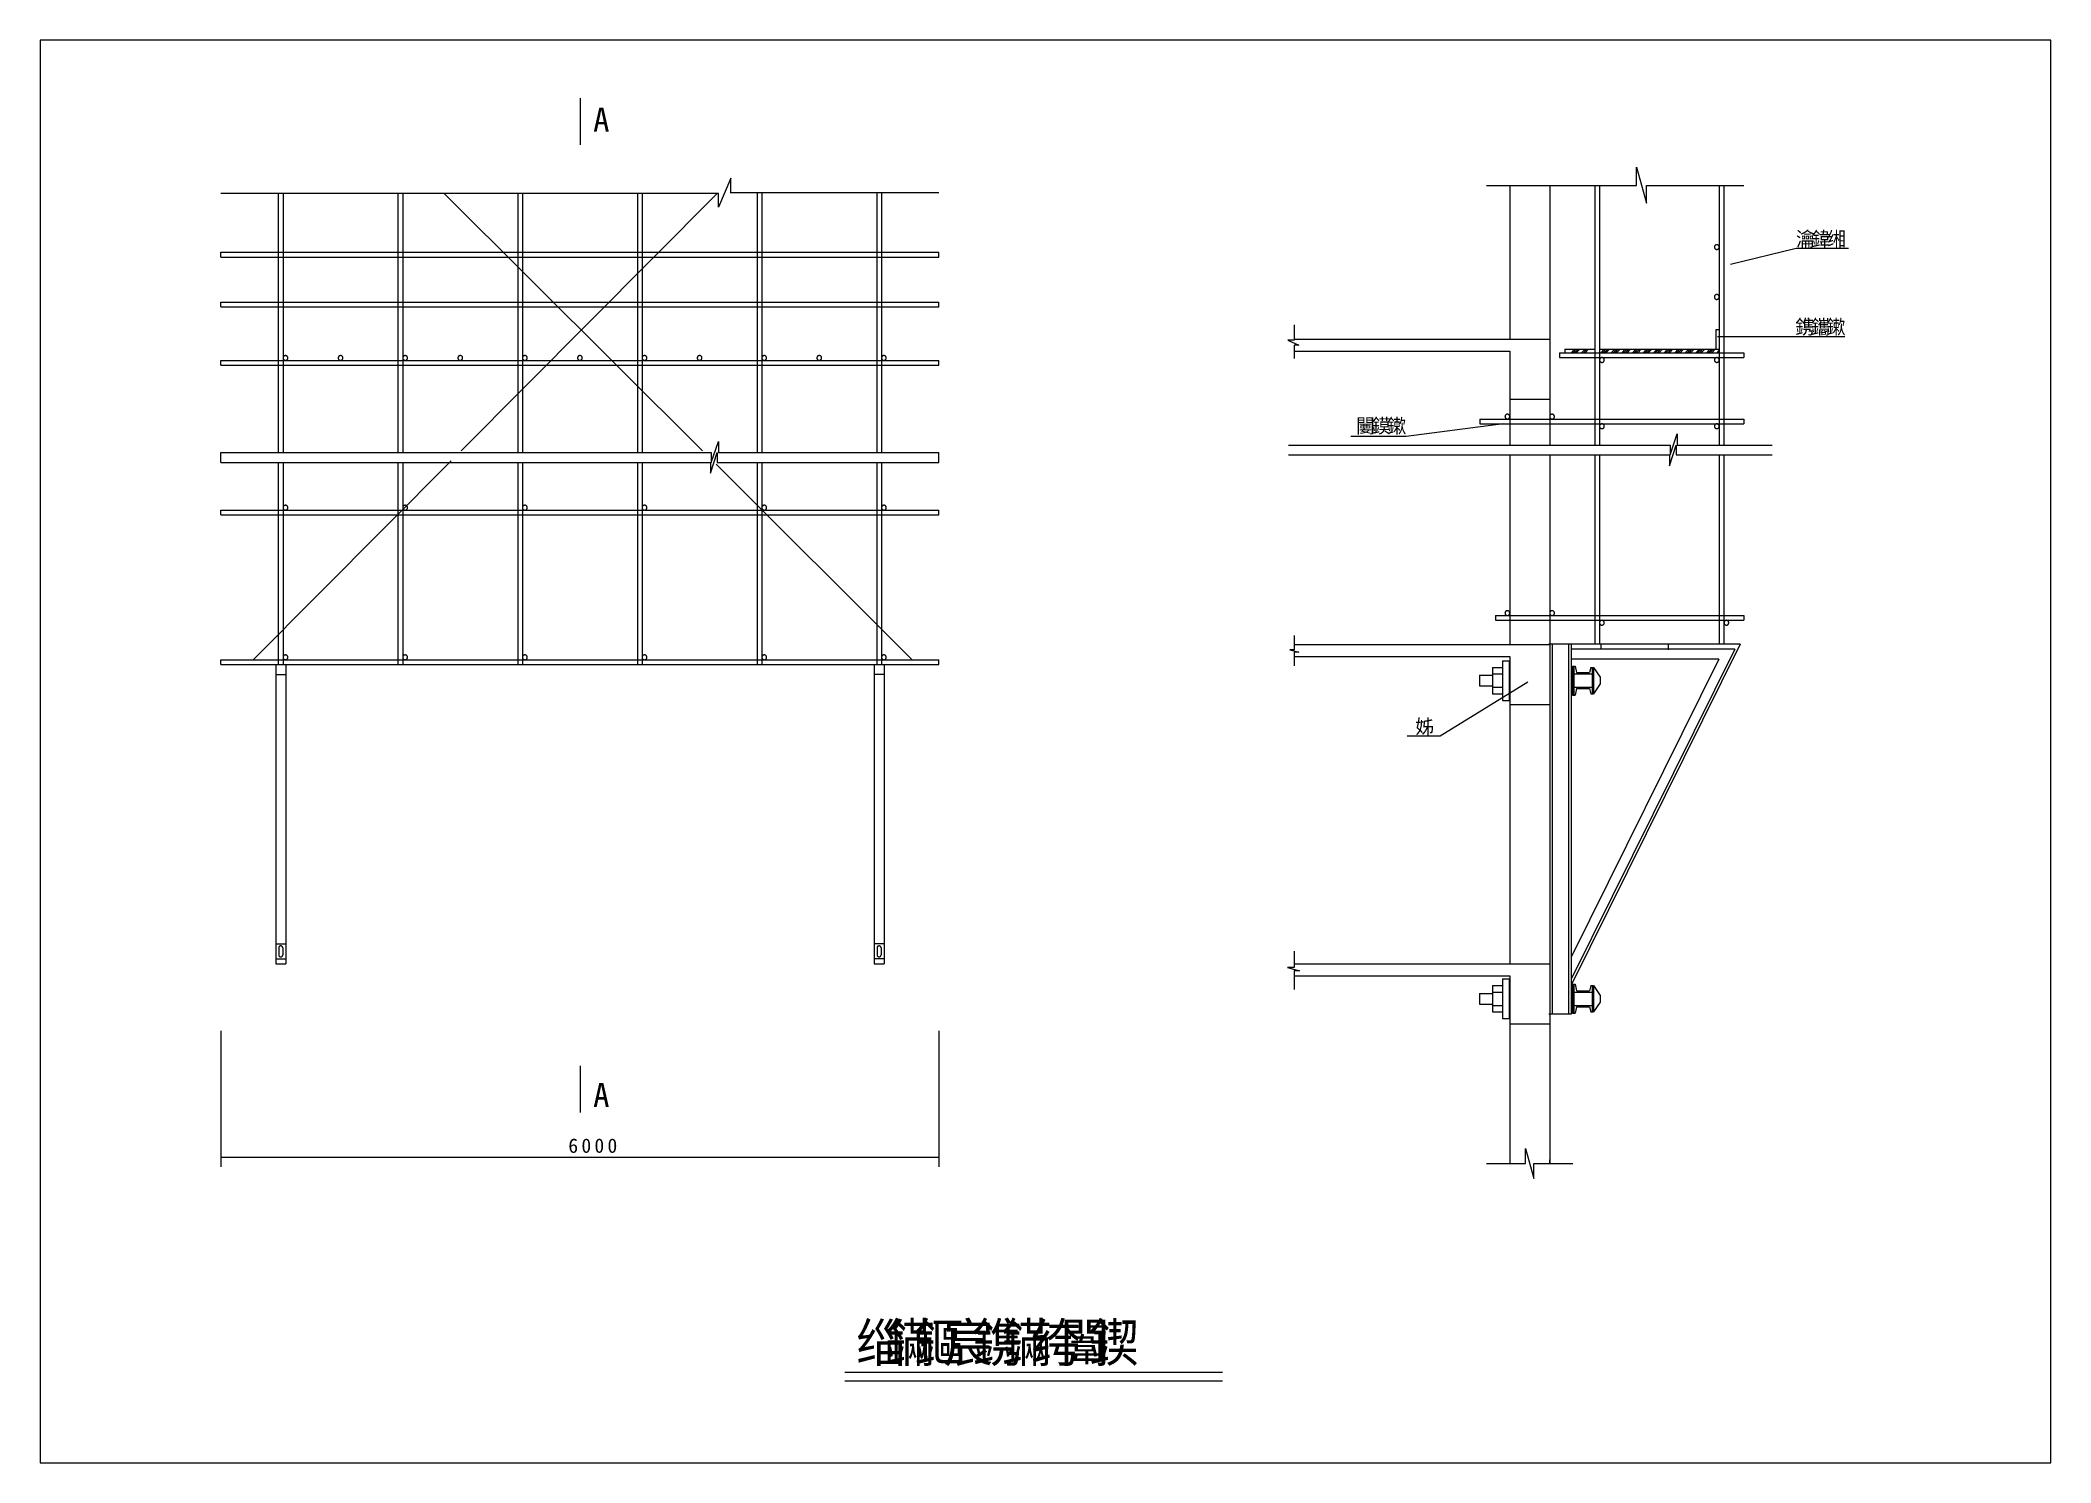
# Model space of a CAD drawing. Header units: metres. Extents: x 0 to 420, y 0 to 297.
import ezdxf

# ---------------------------------------------------------------- set-up
doc = ezdxf.new("R2010")
doc.units = ezdxf.units.M
doc.layers.add(' ', color=7, linetype='Continuous')

msp = doc.modelspace()

# ---------------------------------------------------------------- texts
at = {"layer": ' '}
for s, height, p in [('A', 5, (115.51, 277.93)), ('瀹', 3, (366.79, 254.01)), ('鍏', 3, (370.05, 254.01)), ('缃', 3, (373.31, 254.01)), ('鎸', 3, (366.64, 235.66)), ('鑴', 3, (369.9, 235.66)), ('鏉', 3, (373.16, 235.66)), ('鏌', 3, (278.14, 214.99)), ('鏉', 3, (281.4, 214.99)), ('闄', 3, (274.88, 214.99)), ('姊', 3, (287.25, 152.22)), ('A', 5, (115.51, 74.31))]:
    msp.add_text(s, height=height, dxfattribs=at).set_placement(p)
for s, height, p in [('6', 3, (110.32, 64.71)), ('0', 3, (113.05, 64.71)), ('0', 3, (115.77, 64.71)), ('0', 3, (118.5, 64.71)), ('缁', 8, (170.4, 21.09)), ('鏋', 8, (176.48, 21.09)), ('鏂', 8, (182.57, 21.09)), ('宸', 8, (188.66, 21.09)), ('鎸', 8, (194.74, 21.09)), ('鏋', 8, (200.83, 21.09)), ('绔', 8, (206.92, 21.09)), ('闈', 8, (213.01, 21.09)), ('鍥', 8, (219.09, 21.09))]:
    msp.add_text(s, height=height).set_placement(p)

# ---------------------------------------------------------------- linework, layer by layer
at = {"layer": ' '}
for p, q in [((112.76, 284.91), (112.76, 275.16)), ((333.44, 270.51), (335.52, 262.99)), ((333.44, 266.66), (333.44, 270.51)), ((37.74, 265.08), (141.71, 265.08)), ((49.74, 265.08), (49.74, 210.91)), ((50.74, 265.08), (50.74, 210.91)), ((74.74, 265.08), (74.74, 210.91)), ((75.74, 265.08), (75.74, 210.91)), ((84.32, 265.08), (138.37, 211.26)), ((141.35, 264.94), (87.91, 211.26)), ((99.74, 265.08), (99.74, 210.91)), ((100.74, 265.08), (100.74, 210.91)), ((124.74, 265.08), (124.74, 210.91)), ((125.74, 265.08), (125.74, 210.91)), ((144.29, 268.17), (141.71, 262.12)), ((141.71, 262.12), (141.71, 265.08)), ((144.29, 265.08), (144.29, 268.17)), ((144.29, 265.22), (187.74, 265.22)), ((149.74, 265.22), (149.74, 210.91)), ((150.74, 265.22), (150.74, 210.91)), ((174.74, 265.22), (174.74, 210.91)), ((175.74, 265.22), (175.74, 210.91)), ((302.13, 266.66), (333.44, 266.66)), ((306.98, 266.66), (306.98, 234.59)), ((315.32, 266.66), (315.32, 234.59)), ((324.73, 266.66), (324.73, 212.49)), ((325.73, 266.66), (325.73, 212.49)), ((335.52, 266.66), (355.9, 266.66)), ((335.52, 262.99), (335.52, 266.66)), ((350.73, 266.66), (350.73, 212.49)), ((351.73, 266.66), (351.73, 212.49)), ((37.74, 252.72), (187.74, 252.72)), ((37.74, 251.72), (37.74, 252.72)), ((187.74, 251.72), (187.74, 252.72)), ((353.06, 250.23), (366.82, 253.58)), ((366.82, 253.58), (377.71, 253.58)), ((37.74, 251.72), (187.74, 251.72)), ((37.74, 242.31), (187.74, 242.31)), ((37.74, 241.31), (37.74, 242.31)), ((37.74, 241.31), (187.74, 241.31)), ((187.74, 241.31), (187.74, 242.31)), ((261.97, 237.56), (261.97, 234.37)), ((350, 236.64), (350, 232.47)), ((350, 236.64), (350.73, 236.64)), ((350.73, 236.64), (350.73, 231.74)), ((260.64, 234.37), (262.95, 233.31)), ((261.97, 234.37), (260.64, 234.37)), ((261.97, 234.58), (315.31, 234.58)), ((261.97, 233.31), (261.97, 230.52)), ((262.95, 233.31), (261.97, 233.31)), ((261.97, 232.08), (306.98, 232.08)), ((306.98, 232.08), (306.98, 212.49)), ((315.32, 234.58), (315.32, 212.49)), ((317.4, 231.74), (355.9, 231.74)), ((317.4, 231.74), (317.4, 230.74)), ((318.48, 232.47), (324.73, 232.47)), ((318.48, 232.47), (318.48, 231.74)), ((318.48, 231.74), (324.73, 231.74)), ((319.78, 231.74), (320.51, 232.47)), ((320.15, 231.74), (320.88, 232.47)), ((320.52, 231.74), (321.25, 232.47)), ((320.88, 231.74), (321.61, 232.47)), ((321.99, 231.74), (322.72, 232.47)), ((322.36, 231.74), (323.09, 232.47)), ((322.73, 231.74), (323.46, 232.47)), ((325.73, 232.47), (350.73, 232.47)), ((325.73, 231.74), (350.73, 231.74)), ((325.98, 231.74), (326.71, 232.47)), ((326.34, 231.74), (327.07, 232.47)), ((326.71, 231.74), (327.44, 232.47)), ((327.08, 231.74), (327.81, 232.47)), ((328.19, 231.74), (328.92, 232.47)), ((328.55, 231.74), (329.28, 232.47)), ((328.92, 231.74), (329.65, 232.47)), ((329.29, 231.74), (330.02, 232.47)), ((330.4, 231.74), (331.12, 232.47)), ((330.76, 231.74), (331.49, 232.47)), ((331.13, 231.74), (331.86, 232.47)), ((331.5, 231.74), (332.23, 232.47)), ((332.61, 231.74), (333.33, 232.47)), ((332.97, 231.74), (333.7, 232.47)), ((333.34, 231.74), (334.07, 232.47)), ((333.71, 231.74), (334.44, 232.47)), ((334.82, 231.74), (335.54, 232.47)), ((335.18, 231.74), (335.91, 232.47)), ((335.55, 231.74), (336.28, 232.47)), ((335.92, 231.74), (336.65, 232.47)), ((337.02, 231.74), (337.75, 232.47)), ((337.39, 231.74), (338.12, 232.47)), ((337.76, 231.74), (338.49, 232.47)), ((338.13, 231.74), (338.86, 232.47)), ((339.23, 231.74), (339.96, 232.47)), ((339.6, 231.74), (340.33, 232.47)), ((339.97, 231.74), (340.7, 232.47)), ((340.34, 231.74), (341.07, 232.47)), ((341.44, 231.74), (342.17, 232.47)), ((341.81, 231.74), (342.54, 232.47)), ((342.18, 231.74), (342.91, 232.47)), ((342.55, 231.74), (343.28, 232.47)), ((343.65, 231.74), (344.38, 232.47)), ((344.02, 231.74), (344.75, 232.47)), ((344.39, 231.74), (345.12, 232.47)), ((344.76, 231.74), (345.49, 232.47)), ((345.86, 231.74), (346.59, 232.47)), ((346.23, 231.74), (346.96, 232.47)), ((346.6, 231.74), (347.33, 232.47)), ((346.97, 231.74), (347.7, 232.47)), ((348.07, 231.74), (348.8, 232.47)), ((348.44, 231.74), (349.17, 232.47)), ((348.81, 231.74), (349.54, 232.47)), ((349.18, 231.74), (349.91, 232.47)), ((350.28, 231.74), (350.73, 232.19)), ((350.37, 235.14), (377.01, 235.14)), ((350.65, 231.74), (350.73, 231.83)), ((355.9, 231.74), (355.9, 230.74)), ((37.74, 230.16), (187.74, 230.16)), ((37.74, 229.16), (37.74, 230.16)), ((37.74, 229.16), (187.74, 229.16)), ((187.74, 229.16), (187.74, 230.16)), ((317.4, 230.74), (355.9, 230.74)), ((306.98, 222.08), (315.31, 222.08)), ((285.37, 214.27), (273.81, 214.27)), ((305.69, 216.91), (285.37, 214.27)), ((300.73, 217.91), (327.82, 217.91)), ((300.73, 217.91), (300.73, 216.91)), ((300.73, 216.91), (327.82, 216.91)), ((317.4, 217.91), (355.9, 217.91)), ((317.4, 216.91), (355.9, 216.91)), ((340.49, 210.41), (341.98, 214.82)), ((341.98, 214.82), (341.98, 212.49)), ((355.9, 217.91), (355.9, 216.91)), ((37.74, 210.91), (140.18, 210.91)), ((37.74, 208.83), (37.74, 210.91)), ((140, 206.58), (141.42, 210.91)), ((140.18, 208.83), (141.66, 213.23)), ((140.18, 210.91), (140.18, 208.83)), ((141.42, 210.91), (141.42, 208.83)), ((141.66, 213.23), (141.66, 210.91)), ((141.66, 210.91), (187.74, 210.91)), ((187.74, 208.83), (187.74, 210.91)), ((260.75, 212.49), (340.49, 212.49)), ((260.75, 210.41), (340.32, 210.41)), ((306.98, 210.41), (306.98, 170.83)), ((315.32, 210.41), (315.32, 152.98)), ((324.73, 210.41), (324.73, 170.88)), ((325.73, 210.41), (325.73, 170.88)), ((340.32, 208.16), (341.73, 212.49)), ((340.32, 210.41), (340.32, 208.16)), ((340.49, 212.49), (340.49, 210.41)), ((341.73, 212.49), (341.73, 210.41)), ((341.73, 210.41), (361.83, 210.41)), ((341.98, 212.49), (361.83, 212.49)), ((350.73, 210.41), (350.73, 170.88)), ((351.73, 210.41), (351.73, 170.88)), ((37.74, 208.83), (140, 208.83)), ((85.84, 209.18), (44.5, 167.66)), ((49.74, 208.83), (49.74, 166.66)), ((50.74, 208.83), (50.74, 166.66)), ((74.74, 208.83), (74.74, 166.66)), ((75.74, 208.83), (75.74, 166.66)), ((99.74, 208.83), (99.74, 166.66)), ((100.74, 208.83), (100.74, 166.66)), ((124.74, 208.83), (124.74, 166.66)), ((125.74, 208.83), (125.74, 166.66)), ((140, 208.83), (140, 206.58)), ((141.17, 208.47), (182.16, 167.66)), ((141.42, 208.83), (187.74, 208.83)), ((149.74, 208.83), (149.74, 166.66)), ((150.74, 208.83), (150.74, 166.66)), ((174.74, 208.83), (174.74, 166.66)), ((175.74, 208.83), (175.74, 166.66)), ((37.74, 198.91), (187.74, 198.91)), ((37.74, 197.91), (37.74, 198.91)), ((37.74, 197.91), (187.74, 197.91)), ((187.74, 197.91), (187.74, 198.91)), ((303.99, 176.89), (355.9, 176.89)), ((303.99, 176.89), (303.99, 175.89)), ((355.9, 176.89), (355.9, 175.89)), ((261.97, 172.71), (261.97, 169.76)), ((303.99, 175.89), (355.9, 175.89)), ((317.4, 175.89), (355.9, 175.89)), ((261.07, 169.76), (262.93, 169.21)), ((261.97, 169.76), (261.07, 169.76)), ((261.97, 170.83), (315.32, 170.83)), ((261.97, 169.21), (261.97, 166.38)), ((262.93, 169.21), (261.97, 169.21)), ((261.97, 168.33), (306.98, 168.33)), ((261.97, 168.33), (306.98, 168.33)), ((261.97, 168.33), (306.98, 168.33)), ((306.98, 168.33), (306.98, 104.16)), ((355.13, 170.88), (315.13, 170.88)), ((315.82, 170.88), (315.82, 93.63)), ((319.27, 170.88), (319.27, 93.63)), ((319.82, 170.88), (319.82, 93.63)), ((355.13, 170.88), (319.82, 99.7)), ((354, 169.85), (319.82, 100.94)), ((354, 169.85), (319.82, 169.85)), ((326.02, 170.88), (326.02, 169.85)), ((340.09, 170.78), (340.09, 169.74)), ((37.74, 167.66), (187.74, 167.66)), ((37.74, 166.66), (37.74, 167.66)), ((37.74, 166.66), (187.74, 166.66)), ((49.2, 166.66), (49.2, 104.16)), ((49.2, 164.58), (51.28, 164.58)), ((51.28, 166.66), (51.28, 104.16)), ((174.2, 166.66), (174.2, 104.16)), ((176.28, 164.58), (174.2, 164.58)), ((176.28, 166.66), (176.28, 104.16)), ((187.74, 166.66), (187.74, 167.66)), ((300.65, 164.42), (300.65, 162.21)), ((300.65, 164.42), (303.41, 164.42)), ((303.41, 166.07), (303.41, 160.55)), ((303.41, 166.07), (305.48, 166.07)), ((303.41, 164.69), (305.48, 164.69)), ((305.48, 167.45), (305.48, 159.18)), ((305.48, 167.45), (306.86, 167.45)), ((306.86, 167.45), (306.86, 159.18)), ((350.67, 167.78), (319.82, 105.59)), ((350.67, 167.78), (319.82, 167.78)), ((320.08, 166.35), (320.08, 160.28)), ((320.08, 166.35), (320.63, 166.35)), ((320.35, 166.35), (320.35, 160.28)), ((320.35, 164.69), (324.22, 164.69)), ((320.63, 166.35), (320.9, 164.97)), ((320.9, 164.97), (323.66, 164.97)), ((323.94, 166.07), (323.66, 164.97)), ((323.94, 166.07), (324.49, 166.07)), ((324.22, 166.07), (324.22, 160.55)), ((324.49, 166.07), (324.49, 160.55)), ((324.49, 166.07), (325.87, 164)), ((325.87, 164), (325.87, 162.62)), ((310.78, 162.98), (292.46, 151.73)), ((300.65, 162.21), (303.41, 162.21)), ((303.41, 161.93), (305.48, 161.93)), ((303.41, 160.55), (305.48, 160.55)), ((320.08, 160.28), (320.63, 160.28)), ((320.35, 161.93), (324.22, 161.93)), ((320.9, 161.66), (320.63, 160.28)), ((320.9, 161.66), (323.66, 161.66)), ((323.66, 161.66), (323.94, 160.55)), ((323.94, 160.55), (324.49, 160.55)), ((325.87, 162.62), (324.49, 160.55)), ((305.48, 159.18), (306.86, 159.18)), ((306.98, 158.33), (315.32, 158.33)), ((292.46, 151.73), (285.56, 151.73)), ((315.32, 152.98), (315.32, 62.49)), ((49.2, 108.33), (51.28, 108.33)), ((49.2, 105.2), (51.28, 105.2)), ((49.82, 107.49), (49.82, 106.04)), ((50.65, 107.49), (50.65, 106.04)), ((176.28, 108.33), (174.2, 108.33)), ((176.28, 105.2), (174.2, 105.2)), ((174.82, 107.49), (174.82, 106.04)), ((175.65, 107.49), (175.65, 106.04)), ((261.97, 106.81), (261.97, 103.4)), ((49.2, 104.16), (51.28, 104.16)), ((174.2, 104.16), (176.28, 104.16)), ((260.52, 103.4), (263.06, 102.73)), ((261.97, 103.4), (260.52, 103.4)), ((261.97, 104.16), (315.32, 104.16)), ((261.97, 102.73), (261.97, 98.83)), ((263.06, 102.73), (261.97, 102.73)), ((261.97, 101.66), (306.97, 101.66)), ((305.48, 101.02), (305.48, 92.74)), ((305.48, 101.02), (306.86, 101.02)), ((306.86, 101.02), (306.86, 92.74)), ((306.98, 101.66), (306.98, 72.91)), ((306.98, 101.65), (306.98, 62.49)), ((300.65, 97.98), (300.65, 95.77)), ((300.65, 97.98), (303.41, 97.98)), ((303.41, 99.64), (303.41, 94.12)), ((303.41, 99.64), (305.48, 99.64)), ((303.41, 98.26), (305.48, 98.26)), ((320.08, 99.92), (320.63, 99.92)), ((320.08, 99.91), (320.08, 93.84)), ((320.35, 99.91), (320.35, 93.84)), ((320.35, 98.26), (324.22, 98.26)), ((320.63, 99.91), (320.9, 98.53)), ((320.9, 98.53), (323.66, 98.53)), ((323.94, 99.64), (323.66, 98.53)), ((323.94, 99.64), (324.49, 99.64)), ((324.22, 99.64), (324.22, 94.12)), ((324.49, 99.64), (324.49, 94.12)), ((324.49, 99.64), (325.87, 97.57)), ((325.87, 97.57), (325.87, 96.19)), ((300.65, 95.77), (303.41, 95.77)), ((303.41, 95.5), (305.48, 95.5)), ((303.41, 94.12), (305.48, 94.12)), ((305.48, 92.74), (306.86, 92.74)), ((319.82, 93.63), (315.13, 93.63)), ((320.08, 93.84), (320.63, 93.84)), ((320.35, 95.5), (324.22, 95.5)), ((320.9, 95.22), (320.63, 93.84)), ((320.9, 95.22), (323.66, 95.22)), ((323.66, 95.22), (323.94, 94.12)), ((323.94, 94.12), (324.49, 94.12)), ((325.87, 96.19), (324.49, 94.12)), ((37.74, 90.21), (37.74, 80.75)), ((306.98, 91.66), (315.32, 91.66)), ((112.76, 82.87), (112.76, 73.12)), ((310.26, 65.64), (312.04, 59.35)), ((310.26, 62.49), (310.26, 65.64)), ((302.13, 62.49), (310.26, 62.49)), ((312.04, 62.49), (320.17, 62.49)), ((312.04, 59.35), (312.04, 62.49))]:
    msp.add_line(p, q, dxfattribs=at)
for points in [[(350.73, 253.82), (350.73, 253.87), (350.72, 253.91), (350.71, 253.96), (350.7, 254.01), (350.68, 254.05), (350.65, 254.09), (350.62, 254.13), (350.59, 254.17), (350.55, 254.2), (350.51, 254.23), (350.47, 254.26), (350.43, 254.28), (350.38, 254.3), (350.33, 254.31), (350.28, 254.31), (350.23, 254.32), (350.19, 254.31), (350.14, 254.31), (350.09, 254.3), (350.04, 254.28), (350, 254.26), (349.96, 254.23), (349.92, 254.2), (349.88, 254.17), (349.85, 254.13), (349.82, 254.09), (349.79, 254.05), (349.77, 254.01), (349.76, 253.96), (349.74, 253.91), (349.74, 253.87), (349.73, 253.82), (349.74, 253.77), (349.74, 253.72), (349.76, 253.67), (349.77, 253.63), (349.79, 253.58), (349.82, 253.54), (349.85, 253.5), (349.88, 253.46), (349.92, 253.43), (349.96, 253.4), (350, 253.38), (350.04, 253.35), (350.09, 253.34), (350.14, 253.33), (350.19, 253.32), (350.23, 253.32), (350.28, 253.32), (350.33, 253.33), (350.38, 253.34), (350.43, 253.35), (350.47, 253.38), (350.51, 253.4), (350.55, 253.43), (350.59, 253.46), (350.62, 253.5), (350.65, 253.54), (350.68, 253.58), (350.7, 253.63), (350.71, 253.67), (350.72, 253.72), (350.73, 253.77), (350.73, 253.82)], [(350.74, 243.4), (350.74, 243.45), (350.73, 243.5), (350.72, 243.55), (350.71, 243.6), (350.68, 243.64), (350.66, 243.68), (350.63, 243.72), (350.6, 243.76), (350.56, 243.79), (350.52, 243.82), (350.47, 243.85), (350.43, 243.87), (350.38, 243.89), (350.33, 243.9), (350.28, 243.91), (350.23, 243.91), (350.18, 243.91), (350.13, 243.9), (350.09, 243.89), (350.04, 243.87), (349.99, 243.85), (349.95, 243.82), (349.91, 243.79), (349.87, 243.76), (349.84, 243.72), (349.81, 243.68), (349.78, 243.64), (349.76, 243.6), (349.75, 243.55), (349.73, 243.5), (349.73, 243.45), (349.72, 243.4), (349.73, 243.35), (349.73, 243.3), (349.75, 243.25), (349.76, 243.2), (349.78, 243.16), (349.81, 243.12), (349.84, 243.08), (349.87, 243.04), (349.91, 243.01), (349.95, 242.98), (349.99, 242.95), (350.04, 242.93), (350.09, 242.91), (350.13, 242.9), (350.18, 242.89), (350.23, 242.89), (350.28, 242.89), (350.33, 242.9), (350.38, 242.91), (350.43, 242.93), (350.47, 242.95), (350.52, 242.98), (350.56, 243.01), (350.6, 243.04), (350.63, 243.08), (350.66, 243.12), (350.68, 243.16), (350.71, 243.2), (350.72, 243.25), (350.73, 243.3), (350.74, 243.35), (350.74, 243.4)], [(51.74, 230.66), (51.74, 230.71), (51.73, 230.76), (51.72, 230.81), (51.7, 230.85), (51.68, 230.9), (51.65, 230.94), (51.62, 230.98), (51.59, 231.01), (51.55, 231.05), (51.52, 231.08), (51.47, 231.1), (51.43, 231.12), (51.38, 231.14), (51.34, 231.15), (51.29, 231.16), (51.24, 231.16), (51.19, 231.16), (51.14, 231.15), (51.09, 231.14), (51.05, 231.12), (51, 231.1), (50.96, 231.08), (50.92, 231.05), (50.88, 231.01), (50.85, 230.98), (50.82, 230.94), (50.8, 230.9), (50.78, 230.85), (50.76, 230.81), (50.75, 230.76), (50.74, 230.71), (50.74, 230.66), (50.74, 230.61), (50.75, 230.56), (50.76, 230.52), (50.78, 230.47), (50.8, 230.42), (50.82, 230.38), (50.85, 230.34), (50.88, 230.31), (50.92, 230.27), (50.96, 230.24), (51, 230.22), (51.05, 230.2), (51.09, 230.18), (51.14, 230.17), (51.19, 230.16), (51.24, 230.16), (51.29, 230.16), (51.34, 230.17), (51.38, 230.18), (51.43, 230.2), (51.47, 230.22), (51.52, 230.24), (51.55, 230.27), (51.59, 230.31), (51.62, 230.34), (51.65, 230.38), (51.68, 230.42), (51.7, 230.47), (51.72, 230.52), (51.73, 230.56), (51.74, 230.61), (51.74, 230.66)], [(63.24, 230.66), (63.24, 230.71), (63.23, 230.76), (63.22, 230.81), (63.2, 230.85), (63.18, 230.9), (63.15, 230.94), (63.12, 230.98), (63.09, 231.01), (63.05, 231.05), (63.02, 231.08), (62.97, 231.1), (62.93, 231.12), (62.88, 231.14), (62.84, 231.15), (62.79, 231.16), (62.74, 231.16), (62.69, 231.16), (62.64, 231.15), (62.59, 231.14), (62.55, 231.12), (62.5, 231.1), (62.46, 231.08), (62.42, 231.05), (62.38, 231.01), (62.35, 230.98), (62.32, 230.94), (62.3, 230.9), (62.28, 230.85), (62.26, 230.81), (62.25, 230.76), (62.24, 230.71), (62.24, 230.66), (62.24, 230.61), (62.25, 230.56), (62.26, 230.52), (62.28, 230.47), (62.3, 230.42), (62.32, 230.38), (62.35, 230.34), (62.38, 230.31), (62.42, 230.27), (62.46, 230.24), (62.5, 230.22), (62.55, 230.2), (62.59, 230.18), (62.64, 230.17), (62.69, 230.16), (62.74, 230.16), (62.79, 230.16), (62.84, 230.17), (62.88, 230.18), (62.93, 230.2), (62.97, 230.22), (63.02, 230.24), (63.05, 230.27), (63.09, 230.31), (63.12, 230.34), (63.15, 230.38), (63.18, 230.42), (63.2, 230.47), (63.22, 230.52), (63.23, 230.56), (63.24, 230.61), (63.24, 230.66)], [(76.74, 230.66), (76.74, 230.71), (76.73, 230.76), (76.72, 230.81), (76.7, 230.85), (76.68, 230.9), (76.65, 230.94), (76.62, 230.98), (76.59, 231.01), (76.55, 231.05), (76.52, 231.08), (76.47, 231.1), (76.43, 231.12), (76.38, 231.14), (76.34, 231.15), (76.29, 231.16), (76.24, 231.16), (76.19, 231.16), (76.14, 231.15), (76.09, 231.14), (76.05, 231.12), (76, 231.1), (75.96, 231.08), (75.92, 231.05), (75.88, 231.01), (75.85, 230.98), (75.82, 230.94), (75.8, 230.9), (75.78, 230.85), (75.76, 230.81), (75.75, 230.76), (75.74, 230.71), (75.74, 230.66), (75.74, 230.61), (75.75, 230.56), (75.76, 230.52), (75.78, 230.47), (75.8, 230.42), (75.82, 230.38), (75.85, 230.34), (75.88, 230.31), (75.92, 230.27), (75.96, 230.24), (76, 230.22), (76.05, 230.2), (76.09, 230.18), (76.14, 230.17), (76.19, 230.16), (76.24, 230.16), (76.29, 230.16), (76.34, 230.17), (76.38, 230.18), (76.43, 230.2), (76.47, 230.22), (76.52, 230.24), (76.55, 230.27), (76.59, 230.31), (76.62, 230.34), (76.65, 230.38), (76.68, 230.42), (76.7, 230.47), (76.72, 230.52), (76.73, 230.56), (76.74, 230.61), (76.74, 230.66)], [(88.24, 230.66), (88.24, 230.71), (88.23, 230.76), (88.22, 230.81), (88.2, 230.85), (88.18, 230.9), (88.15, 230.94), (88.12, 230.98), (88.09, 231.01), (88.05, 231.05), (88.02, 231.08), (87.97, 231.1), (87.93, 231.12), (87.88, 231.14), (87.84, 231.15), (87.79, 231.16), (87.74, 231.16), (87.69, 231.16), (87.64, 231.15), (87.59, 231.14), (87.55, 231.12), (87.5, 231.1), (87.46, 231.08), (87.42, 231.05), (87.38, 231.01), (87.35, 230.98), (87.32, 230.94), (87.3, 230.9), (87.28, 230.85), (87.26, 230.81), (87.25, 230.76), (87.24, 230.71), (87.24, 230.66), (87.24, 230.61), (87.25, 230.56), (87.26, 230.52), (87.28, 230.47), (87.3, 230.42), (87.32, 230.38), (87.35, 230.34), (87.38, 230.31), (87.42, 230.27), (87.46, 230.24), (87.5, 230.22), (87.55, 230.2), (87.59, 230.18), (87.64, 230.17), (87.69, 230.16), (87.74, 230.16), (87.79, 230.16), (87.84, 230.17), (87.88, 230.18), (87.93, 230.2), (87.97, 230.22), (88.02, 230.24), (88.05, 230.27), (88.09, 230.31), (88.12, 230.34), (88.15, 230.38), (88.18, 230.42), (88.2, 230.47), (88.22, 230.52), (88.23, 230.56), (88.24, 230.61), (88.24, 230.66)], [(101.74, 230.66), (101.74, 230.71), (101.73, 230.76), (101.72, 230.81), (101.7, 230.85), (101.68, 230.9), (101.65, 230.94), (101.62, 230.98), (101.59, 231.01), (101.55, 231.05), (101.52, 231.08), (101.47, 231.1), (101.43, 231.12), (101.38, 231.14), (101.34, 231.15), (101.29, 231.16), (101.24, 231.16), (101.19, 231.16), (101.14, 231.15), (101.09, 231.14), (101.05, 231.12), (101, 231.1), (100.96, 231.08), (100.92, 231.05), (100.88, 231.01), (100.85, 230.98), (100.82, 230.94), (100.8, 230.9), (100.78, 230.85), (100.76, 230.81), (100.75, 230.76), (100.74, 230.71), (100.74, 230.66), (100.74, 230.61), (100.75, 230.56), (100.76, 230.52), (100.78, 230.47), (100.8, 230.42), (100.82, 230.38), (100.85, 230.34), (100.88, 230.31), (100.92, 230.27), (100.96, 230.24), (101, 230.22), (101.05, 230.2), (101.09, 230.18), (101.14, 230.17), (101.19, 230.16), (101.24, 230.16), (101.29, 230.16), (101.34, 230.17), (101.38, 230.18), (101.43, 230.2), (101.47, 230.22), (101.52, 230.24), (101.55, 230.27), (101.59, 230.31), (101.62, 230.34), (101.65, 230.38), (101.68, 230.42), (101.7, 230.47), (101.72, 230.52), (101.73, 230.56), (101.74, 230.61), (101.74, 230.66)], [(113.24, 230.66), (113.24, 230.71), (113.23, 230.76), (113.22, 230.81), (113.2, 230.85), (113.18, 230.9), (113.15, 230.94), (113.12, 230.98), (113.09, 231.01), (113.05, 231.05), (113.02, 231.08), (112.97, 231.1), (112.93, 231.12), (112.88, 231.14), (112.84, 231.15), (112.79, 231.16), (112.74, 231.16), (112.69, 231.16), (112.64, 231.15), (112.59, 231.14), (112.55, 231.12), (112.5, 231.1), (112.46, 231.08), (112.42, 231.05), (112.38, 231.01), (112.35, 230.98), (112.32, 230.94), (112.3, 230.9), (112.28, 230.85), (112.26, 230.81), (112.25, 230.76), (112.24, 230.71), (112.24, 230.66), (112.24, 230.61), (112.25, 230.56), (112.26, 230.52), (112.28, 230.47), (112.3, 230.42), (112.32, 230.38), (112.35, 230.34), (112.38, 230.31), (112.42, 230.27), (112.46, 230.24), (112.5, 230.22), (112.55, 230.2), (112.59, 230.18), (112.64, 230.17), (112.69, 230.16), (112.74, 230.16), (112.79, 230.16), (112.84, 230.17), (112.88, 230.18), (112.93, 230.2), (112.97, 230.22), (113.02, 230.24), (113.05, 230.27), (113.09, 230.31), (113.12, 230.34), (113.15, 230.38), (113.18, 230.42), (113.2, 230.47), (113.22, 230.52), (113.23, 230.56), (113.24, 230.61), (113.24, 230.66)], [(126.74, 230.66), (126.74, 230.71), (126.73, 230.76), (126.72, 230.81), (126.7, 230.85), (126.68, 230.9), (126.65, 230.94), (126.62, 230.98), (126.59, 231.01), (126.55, 231.05), (126.52, 231.08), (126.47, 231.1), (126.43, 231.12), (126.38, 231.14), (126.34, 231.15), (126.29, 231.16), (126.24, 231.16), (126.19, 231.16), (126.14, 231.15), (126.09, 231.14), (126.05, 231.12), (126, 231.1), (125.96, 231.08), (125.92, 231.05), (125.88, 231.01), (125.85, 230.98), (125.82, 230.94), (125.8, 230.9), (125.78, 230.85), (125.76, 230.81), (125.75, 230.76), (125.74, 230.71), (125.74, 230.66), (125.74, 230.61), (125.75, 230.56), (125.76, 230.52), (125.78, 230.47), (125.8, 230.42), (125.82, 230.38), (125.85, 230.34), (125.88, 230.31), (125.92, 230.27), (125.96, 230.24), (126, 230.22), (126.05, 230.2), (126.09, 230.18), (126.14, 230.17), (126.19, 230.16), (126.24, 230.16), (126.29, 230.16), (126.34, 230.17), (126.38, 230.18), (126.43, 230.2), (126.47, 230.22), (126.52, 230.24), (126.55, 230.27), (126.59, 230.31), (126.62, 230.34), (126.65, 230.38), (126.68, 230.42), (126.7, 230.47), (126.72, 230.52), (126.73, 230.56), (126.74, 230.61), (126.74, 230.66)], [(138.24, 230.66), (138.24, 230.71), (138.23, 230.76), (138.22, 230.81), (138.2, 230.85), (138.18, 230.9), (138.15, 230.94), (138.12, 230.98), (138.09, 231.01), (138.05, 231.05), (138.02, 231.08), (137.97, 231.1), (137.93, 231.12), (137.88, 231.14), (137.84, 231.15), (137.79, 231.16), (137.74, 231.16), (137.69, 231.16), (137.64, 231.15), (137.59, 231.14), (137.55, 231.12), (137.5, 231.1), (137.46, 231.08), (137.42, 231.05), (137.38, 231.01), (137.35, 230.98), (137.32, 230.94), (137.3, 230.9), (137.28, 230.85), (137.26, 230.81), (137.25, 230.76), (137.24, 230.71), (137.24, 230.66), (137.24, 230.61), (137.25, 230.56), (137.26, 230.52), (137.28, 230.47), (137.3, 230.42), (137.32, 230.38), (137.35, 230.34), (137.38, 230.31), (137.42, 230.27), (137.46, 230.24), (137.5, 230.22), (137.55, 230.2), (137.59, 230.18), (137.64, 230.17), (137.69, 230.16), (137.74, 230.16), (137.79, 230.16), (137.84, 230.17), (137.88, 230.18), (137.93, 230.2), (137.97, 230.22), (138.02, 230.24), (138.05, 230.27), (138.09, 230.31), (138.12, 230.34), (138.15, 230.38), (138.18, 230.42), (138.2, 230.47), (138.22, 230.52), (138.23, 230.56), (138.24, 230.61), (138.24, 230.66)], [(151.74, 230.66), (151.74, 230.71), (151.73, 230.76), (151.72, 230.81), (151.7, 230.85), (151.68, 230.9), (151.65, 230.94), (151.62, 230.98), (151.59, 231.01), (151.55, 231.05), (151.52, 231.08), (151.47, 231.1), (151.43, 231.12), (151.38, 231.14), (151.34, 231.15), (151.29, 231.16), (151.24, 231.16), (151.19, 231.16), (151.14, 231.15), (151.09, 231.14), (151.05, 231.12), (151, 231.1), (150.96, 231.08), (150.92, 231.05), (150.88, 231.01), (150.85, 230.98), (150.82, 230.94), (150.8, 230.9), (150.78, 230.85), (150.76, 230.81), (150.75, 230.76), (150.74, 230.71), (150.74, 230.66), (150.74, 230.61), (150.75, 230.56), (150.76, 230.52), (150.78, 230.47), (150.8, 230.42), (150.82, 230.38), (150.85, 230.34), (150.88, 230.31), (150.92, 230.27), (150.96, 230.24), (151, 230.22), (151.05, 230.2), (151.09, 230.18), (151.14, 230.17), (151.19, 230.16), (151.24, 230.16), (151.29, 230.16), (151.34, 230.17), (151.38, 230.18), (151.43, 230.2), (151.47, 230.22), (151.52, 230.24), (151.55, 230.27), (151.59, 230.31), (151.62, 230.34), (151.65, 230.38), (151.68, 230.42), (151.7, 230.47), (151.72, 230.52), (151.73, 230.56), (151.74, 230.61), (151.74, 230.66)], [(163.24, 230.66), (163.24, 230.71), (163.23, 230.76), (163.22, 230.81), (163.2, 230.85), (163.18, 230.9), (163.15, 230.94), (163.12, 230.98), (163.09, 231.01), (163.05, 231.05), (163.02, 231.08), (162.97, 231.1), (162.93, 231.12), (162.88, 231.14), (162.84, 231.15), (162.79, 231.16), (162.74, 231.16), (162.69, 231.16), (162.64, 231.15), (162.59, 231.14), (162.55, 231.12), (162.5, 231.1), (162.46, 231.08), (162.42, 231.05), (162.38, 231.01), (162.35, 230.98), (162.32, 230.94), (162.3, 230.9), (162.28, 230.85), (162.26, 230.81), (162.25, 230.76), (162.24, 230.71), (162.24, 230.66), (162.24, 230.61), (162.25, 230.56), (162.26, 230.52), (162.28, 230.47), (162.3, 230.42), (162.32, 230.38), (162.35, 230.34), (162.38, 230.31), (162.42, 230.27), (162.46, 230.24), (162.5, 230.22), (162.55, 230.2), (162.59, 230.18), (162.64, 230.17), (162.69, 230.16), (162.74, 230.16), (162.79, 230.16), (162.84, 230.17), (162.88, 230.18), (162.93, 230.2), (162.97, 230.22), (163.02, 230.24), (163.05, 230.27), (163.09, 230.31), (163.12, 230.34), (163.15, 230.38), (163.18, 230.42), (163.2, 230.47), (163.22, 230.52), (163.23, 230.56), (163.24, 230.61), (163.24, 230.66)], [(176.74, 230.66), (176.74, 230.71), (176.73, 230.76), (176.72, 230.81), (176.7, 230.85), (176.68, 230.9), (176.65, 230.94), (176.62, 230.98), (176.59, 231.01), (176.55, 231.05), (176.52, 231.08), (176.47, 231.1), (176.43, 231.12), (176.38, 231.14), (176.34, 231.15), (176.29, 231.16), (176.24, 231.16), (176.19, 231.16), (176.14, 231.15), (176.09, 231.14), (176.05, 231.12), (176, 231.1), (175.96, 231.08), (175.92, 231.05), (175.88, 231.01), (175.85, 230.98), (175.82, 230.94), (175.8, 230.9), (175.78, 230.85), (175.76, 230.81), (175.75, 230.76), (175.74, 230.71), (175.74, 230.66), (175.74, 230.61), (175.75, 230.56), (175.76, 230.52), (175.78, 230.47), (175.8, 230.42), (175.82, 230.38), (175.85, 230.34), (175.88, 230.31), (175.92, 230.27), (175.96, 230.24), (176, 230.22), (176.05, 230.2), (176.09, 230.18), (176.14, 230.17), (176.19, 230.16), (176.24, 230.16), (176.29, 230.16), (176.34, 230.17), (176.38, 230.18), (176.43, 230.2), (176.47, 230.22), (176.52, 230.24), (176.55, 230.27), (176.59, 230.31), (176.62, 230.34), (176.65, 230.38), (176.68, 230.42), (176.7, 230.47), (176.72, 230.52), (176.73, 230.56), (176.74, 230.61), (176.74, 230.66)], [(326.73, 230.24), (326.73, 230.29), (326.72, 230.34), (326.71, 230.39), (326.7, 230.43), (326.68, 230.48), (326.65, 230.52), (326.62, 230.56), (326.59, 230.6), (326.55, 230.63), (326.51, 230.66), (326.47, 230.68), (326.43, 230.71), (326.38, 230.72), (326.33, 230.73), (326.28, 230.74), (326.23, 230.74), (326.19, 230.74), (326.14, 230.73), (326.09, 230.72), (326.04, 230.71), (326, 230.68), (325.96, 230.66), (325.92, 230.63), (325.88, 230.6), (325.85, 230.56), (325.82, 230.52), (325.79, 230.48), (325.77, 230.43), (325.76, 230.39), (325.74, 230.34), (325.74, 230.29), (325.73, 230.24), (325.74, 230.19), (325.74, 230.15), (325.76, 230.1), (325.77, 230.05), (325.79, 230.01), (325.82, 229.97), (325.85, 229.93), (325.88, 229.89), (325.92, 229.86), (325.96, 229.83), (326, 229.8), (326.04, 229.78), (326.09, 229.77), (326.14, 229.75), (326.19, 229.75), (326.23, 229.74), (326.28, 229.75), (326.33, 229.75), (326.38, 229.77), (326.43, 229.78), (326.47, 229.8), (326.51, 229.83), (326.55, 229.86), (326.59, 229.89), (326.62, 229.93), (326.65, 229.97), (326.68, 230.01), (326.7, 230.05), (326.71, 230.1), (326.72, 230.15), (326.73, 230.19), (326.73, 230.24)], [(350.73, 230.24), (350.73, 230.29), (350.72, 230.34), (350.71, 230.39), (350.7, 230.43), (350.68, 230.48), (350.65, 230.52), (350.62, 230.56), (350.59, 230.6), (350.55, 230.63), (350.51, 230.66), (350.47, 230.68), (350.43, 230.71), (350.38, 230.72), (350.33, 230.73), (350.28, 230.74), (350.23, 230.74), (350.19, 230.74), (350.14, 230.73), (350.09, 230.72), (350.04, 230.71), (350, 230.68), (349.96, 230.66), (349.92, 230.63), (349.88, 230.6), (349.85, 230.56), (349.82, 230.52), (349.79, 230.48), (349.77, 230.43), (349.76, 230.39), (349.74, 230.34), (349.74, 230.29), (349.73, 230.24), (349.74, 230.19), (349.74, 230.15), (349.76, 230.1), (349.77, 230.05), (349.79, 230.01), (349.82, 229.97), (349.85, 229.93), (349.88, 229.89), (349.92, 229.86), (349.96, 229.83), (350, 229.8), (350.04, 229.78), (350.09, 229.77), (350.14, 229.75), (350.19, 229.75), (350.23, 229.74), (350.28, 229.75), (350.33, 229.75), (350.38, 229.77), (350.43, 229.78), (350.47, 229.8), (350.51, 229.83), (350.55, 229.86), (350.59, 229.89), (350.62, 229.93), (350.65, 229.97), (350.68, 230.01), (350.7, 230.05), (350.71, 230.1), (350.72, 230.15), (350.73, 230.19), (350.73, 230.24)], [(306.98, 218.41), (306.98, 218.46), (306.97, 218.51), (306.96, 218.56), (306.95, 218.6), (306.93, 218.65), (306.9, 218.69), (306.87, 218.73), (306.84, 218.76), (306.8, 218.8), (306.76, 218.83), (306.72, 218.85), (306.68, 218.87), (306.63, 218.89), (306.58, 218.9), (306.53, 218.91), (306.48, 218.91), (306.44, 218.91), (306.39, 218.9), (306.34, 218.89), (306.29, 218.87), (306.25, 218.85), (306.21, 218.83), (306.17, 218.8), (306.13, 218.76), (306.1, 218.73), (306.07, 218.69), (306.04, 218.65), (306.02, 218.6), (306.01, 218.56), (305.99, 218.51), (305.99, 218.46), (305.98, 218.41), (305.99, 218.36), (305.99, 218.31), (306.01, 218.27), (306.02, 218.22), (306.04, 218.17), (306.07, 218.13), (306.1, 218.09), (306.13, 218.06), (306.17, 218.02), (306.21, 217.99), (306.25, 217.97), (306.29, 217.95), (306.34, 217.93), (306.39, 217.92), (306.44, 217.91), (306.48, 217.91), (306.53, 217.91), (306.58, 217.92), (306.63, 217.93), (306.68, 217.95), (306.72, 217.97), (306.76, 217.99), (306.8, 218.02), (306.84, 218.06), (306.87, 218.09), (306.9, 218.13), (306.93, 218.17), (306.95, 218.22), (306.96, 218.27), (306.97, 218.31), (306.98, 218.36), (306.98, 218.41)], [(316.32, 218.41), (316.32, 218.46), (316.31, 218.51), (316.3, 218.56), (316.28, 218.6), (316.26, 218.65), (316.23, 218.69), (316.2, 218.73), (316.17, 218.76), (316.13, 218.8), (316.1, 218.83), (316.05, 218.85), (316.01, 218.87), (315.96, 218.89), (315.92, 218.9), (315.87, 218.91), (315.82, 218.91), (315.77, 218.91), (315.72, 218.9), (315.67, 218.89), (315.63, 218.87), (315.58, 218.85), (315.54, 218.83), (315.5, 218.8), (315.46, 218.76), (315.43, 218.73), (315.4, 218.69), (315.38, 218.65), (315.36, 218.6), (315.34, 218.56), (315.33, 218.51), (315.32, 218.46), (315.32, 218.41), (315.32, 218.36), (315.33, 218.31), (315.34, 218.27), (315.36, 218.22), (315.38, 218.17), (315.4, 218.13), (315.43, 218.09), (315.46, 218.06), (315.5, 218.02), (315.54, 217.99), (315.58, 217.97), (315.63, 217.95), (315.67, 217.93), (315.72, 217.92), (315.77, 217.91), (315.82, 217.91), (315.87, 217.91), (315.92, 217.92), (315.96, 217.93), (316.01, 217.95), (316.05, 217.97), (316.1, 217.99), (316.13, 218.02), (316.17, 218.06), (316.2, 218.09), (316.23, 218.13), (316.26, 218.17), (316.28, 218.22), (316.3, 218.27), (316.31, 218.31), (316.32, 218.36), (316.32, 218.41)], [(326.73, 216.41), (326.73, 216.46), (326.72, 216.51), (326.71, 216.56), (326.7, 216.6), (326.68, 216.65), (326.65, 216.69), (326.62, 216.73), (326.59, 216.76), (326.55, 216.8), (326.51, 216.83), (326.47, 216.85), (326.43, 216.87), (326.38, 216.89), (326.33, 216.9), (326.28, 216.91), (326.23, 216.91), (326.19, 216.91), (326.14, 216.9), (326.09, 216.89), (326.04, 216.87), (326, 216.85), (325.96, 216.83), (325.92, 216.8), (325.88, 216.76), (325.85, 216.73), (325.82, 216.69), (325.79, 216.65), (325.77, 216.6), (325.76, 216.56), (325.74, 216.51), (325.74, 216.46), (325.73, 216.41), (325.74, 216.36), (325.74, 216.31), (325.76, 216.27), (325.77, 216.22), (325.79, 216.17), (325.82, 216.13), (325.85, 216.09), (325.88, 216.06), (325.92, 216.02), (325.96, 215.99), (326, 215.97), (326.04, 215.95), (326.09, 215.93), (326.14, 215.92), (326.19, 215.91), (326.23, 215.91), (326.28, 215.91), (326.33, 215.92), (326.38, 215.93), (326.43, 215.95), (326.47, 215.97), (326.51, 215.99), (326.55, 216.02), (326.59, 216.06), (326.62, 216.09), (326.65, 216.13), (326.68, 216.17), (326.7, 216.22), (326.71, 216.27), (326.72, 216.31), (326.73, 216.36), (326.73, 216.41)], [(350.73, 216.41), (350.73, 216.46), (350.72, 216.51), (350.71, 216.56), (350.7, 216.6), (350.68, 216.65), (350.65, 216.69), (350.62, 216.73), (350.59, 216.76), (350.55, 216.8), (350.51, 216.83), (350.47, 216.85), (350.43, 216.87), (350.38, 216.89), (350.33, 216.9), (350.28, 216.91), (350.23, 216.91), (350.19, 216.91), (350.14, 216.9), (350.09, 216.89), (350.04, 216.87), (350, 216.85), (349.96, 216.83), (349.92, 216.8), (349.88, 216.76), (349.85, 216.73), (349.82, 216.69), (349.79, 216.65), (349.77, 216.6), (349.76, 216.56), (349.74, 216.51), (349.74, 216.46), (349.73, 216.41), (349.74, 216.36), (349.74, 216.31), (349.76, 216.27), (349.77, 216.22), (349.79, 216.17), (349.82, 216.13), (349.85, 216.09), (349.88, 216.06), (349.92, 216.02), (349.96, 215.99), (350, 215.97), (350.04, 215.95), (350.09, 215.93), (350.14, 215.92), (350.19, 215.91), (350.23, 215.91), (350.28, 215.91), (350.33, 215.92), (350.38, 215.93), (350.43, 215.95), (350.47, 215.97), (350.51, 215.99), (350.55, 216.02), (350.59, 216.06), (350.62, 216.09), (350.65, 216.13), (350.68, 216.17), (350.7, 216.22), (350.71, 216.27), (350.72, 216.31), (350.73, 216.36), (350.73, 216.41)], [(51.74, 199.41), (51.74, 199.46), (51.73, 199.51), (51.72, 199.56), (51.7, 199.6), (51.68, 199.65), (51.65, 199.69), (51.62, 199.73), (51.59, 199.76), (51.55, 199.8), (51.52, 199.83), (51.47, 199.85), (51.43, 199.87), (51.38, 199.89), (51.34, 199.9), (51.29, 199.91), (51.24, 199.91), (51.19, 199.91), (51.14, 199.9), (51.09, 199.89), (51.05, 199.87), (51, 199.85), (50.96, 199.83), (50.92, 199.8), (50.88, 199.76), (50.85, 199.73), (50.82, 199.69), (50.8, 199.65), (50.78, 199.6), (50.76, 199.56), (50.75, 199.51), (50.74, 199.46), (50.74, 199.41), (50.74, 199.36), (50.75, 199.31), (50.76, 199.27), (50.78, 199.22), (50.8, 199.17), (50.82, 199.13), (50.85, 199.09), (50.88, 199.06), (50.92, 199.02), (50.96, 198.99), (51, 198.97), (51.05, 198.95), (51.09, 198.93), (51.14, 198.92), (51.19, 198.91), (51.24, 198.91), (51.29, 198.91), (51.34, 198.92), (51.38, 198.93), (51.43, 198.95), (51.47, 198.97), (51.52, 198.99), (51.55, 199.02), (51.59, 199.06), (51.62, 199.09), (51.65, 199.13), (51.68, 199.17), (51.7, 199.22), (51.72, 199.27), (51.73, 199.31), (51.74, 199.36), (51.74, 199.41)], [(76.74, 199.41), (76.74, 199.46), (76.73, 199.51), (76.72, 199.56), (76.7, 199.6), (76.68, 199.65), (76.65, 199.69), (76.62, 199.73), (76.59, 199.76), (76.55, 199.8), (76.52, 199.83), (76.47, 199.85), (76.43, 199.87), (76.38, 199.89), (76.34, 199.9), (76.29, 199.91), (76.24, 199.91), (76.19, 199.91), (76.14, 199.9), (76.09, 199.89), (76.05, 199.87), (76, 199.85), (75.96, 199.83), (75.92, 199.8), (75.88, 199.76), (75.85, 199.73), (75.82, 199.69), (75.8, 199.65), (75.78, 199.6), (75.76, 199.56), (75.75, 199.51), (75.74, 199.46), (75.74, 199.41), (75.74, 199.36), (75.75, 199.31), (75.76, 199.27), (75.78, 199.22), (75.8, 199.17), (75.82, 199.13), (75.85, 199.09), (75.88, 199.06), (75.92, 199.02), (75.96, 198.99), (76, 198.97), (76.05, 198.95), (76.09, 198.93), (76.14, 198.92), (76.19, 198.91), (76.24, 198.91), (76.29, 198.91), (76.34, 198.92), (76.38, 198.93), (76.43, 198.95), (76.47, 198.97), (76.52, 198.99), (76.55, 199.02), (76.59, 199.06), (76.62, 199.09), (76.65, 199.13), (76.68, 199.17), (76.7, 199.22), (76.72, 199.27), (76.73, 199.31), (76.74, 199.36), (76.74, 199.41)], [(101.74, 199.41), (101.74, 199.46), (101.73, 199.51), (101.72, 199.56), (101.7, 199.6), (101.68, 199.65), (101.65, 199.69), (101.62, 199.73), (101.59, 199.76), (101.55, 199.8), (101.52, 199.83), (101.47, 199.85), (101.43, 199.87), (101.38, 199.89), (101.34, 199.9), (101.29, 199.91), (101.24, 199.91), (101.19, 199.91), (101.14, 199.9), (101.09, 199.89), (101.05, 199.87), (101, 199.85), (100.96, 199.83), (100.92, 199.8), (100.88, 199.76), (100.85, 199.73), (100.82, 199.69), (100.8, 199.65), (100.78, 199.6), (100.76, 199.56), (100.75, 199.51), (100.74, 199.46), (100.74, 199.41), (100.74, 199.36), (100.75, 199.31), (100.76, 199.27), (100.78, 199.22), (100.8, 199.17), (100.82, 199.13), (100.85, 199.09), (100.88, 199.06), (100.92, 199.02), (100.96, 198.99), (101, 198.97), (101.05, 198.95), (101.09, 198.93), (101.14, 198.92), (101.19, 198.91), (101.24, 198.91), (101.29, 198.91), (101.34, 198.92), (101.38, 198.93), (101.43, 198.95), (101.47, 198.97), (101.52, 198.99), (101.55, 199.02), (101.59, 199.06), (101.62, 199.09), (101.65, 199.13), (101.68, 199.17), (101.7, 199.22), (101.72, 199.27), (101.73, 199.31), (101.74, 199.36), (101.74, 199.41)], [(126.74, 199.41), (126.74, 199.46), (126.73, 199.51), (126.72, 199.56), (126.7, 199.6), (126.68, 199.65), (126.65, 199.69), (126.62, 199.73), (126.59, 199.76), (126.55, 199.8), (126.52, 199.83), (126.47, 199.85), (126.43, 199.87), (126.38, 199.89), (126.34, 199.9), (126.29, 199.91), (126.24, 199.91), (126.19, 199.91), (126.14, 199.9), (126.09, 199.89), (126.05, 199.87), (126, 199.85), (125.96, 199.83), (125.92, 199.8), (125.88, 199.76), (125.85, 199.73), (125.82, 199.69), (125.8, 199.65), (125.78, 199.6), (125.76, 199.56), (125.75, 199.51), (125.74, 199.46), (125.74, 199.41), (125.74, 199.36), (125.75, 199.31), (125.76, 199.27), (125.78, 199.22), (125.8, 199.17), (125.82, 199.13), (125.85, 199.09), (125.88, 199.06), (125.92, 199.02), (125.96, 198.99), (126, 198.97), (126.05, 198.95), (126.09, 198.93), (126.14, 198.92), (126.19, 198.91), (126.24, 198.91), (126.29, 198.91), (126.34, 198.92), (126.38, 198.93), (126.43, 198.95), (126.47, 198.97), (126.52, 198.99), (126.55, 199.02), (126.59, 199.06), (126.62, 199.09), (126.65, 199.13), (126.68, 199.17), (126.7, 199.22), (126.72, 199.27), (126.73, 199.31), (126.74, 199.36), (126.74, 199.41)], [(151.74, 199.41), (151.74, 199.46), (151.73, 199.51), (151.72, 199.56), (151.7, 199.6), (151.68, 199.65), (151.65, 199.69), (151.62, 199.73), (151.59, 199.76), (151.55, 199.8), (151.52, 199.83), (151.47, 199.85), (151.43, 199.87), (151.38, 199.89), (151.34, 199.9), (151.29, 199.91), (151.24, 199.91), (151.19, 199.91), (151.14, 199.9), (151.09, 199.89), (151.05, 199.87), (151, 199.85), (150.96, 199.83), (150.92, 199.8), (150.88, 199.76), (150.85, 199.73), (150.82, 199.69), (150.8, 199.65), (150.78, 199.6), (150.76, 199.56), (150.75, 199.51), (150.74, 199.46), (150.74, 199.41), (150.74, 199.36), (150.75, 199.31), (150.76, 199.27), (150.78, 199.22), (150.8, 199.17), (150.82, 199.13), (150.85, 199.09), (150.88, 199.06), (150.92, 199.02), (150.96, 198.99), (151, 198.97), (151.05, 198.95), (151.09, 198.93), (151.14, 198.92), (151.19, 198.91), (151.24, 198.91), (151.29, 198.91), (151.34, 198.92), (151.38, 198.93), (151.43, 198.95), (151.47, 198.97), (151.52, 198.99), (151.55, 199.02), (151.59, 199.06), (151.62, 199.09), (151.65, 199.13), (151.68, 199.17), (151.7, 199.22), (151.72, 199.27), (151.73, 199.31), (151.74, 199.36), (151.74, 199.41)], [(176.74, 199.41), (176.74, 199.46), (176.73, 199.51), (176.72, 199.56), (176.7, 199.6), (176.68, 199.65), (176.65, 199.69), (176.62, 199.73), (176.59, 199.76), (176.55, 199.8), (176.52, 199.83), (176.47, 199.85), (176.43, 199.87), (176.38, 199.89), (176.34, 199.9), (176.29, 199.91), (176.24, 199.91), (176.19, 199.91), (176.14, 199.9), (176.09, 199.89), (176.05, 199.87), (176, 199.85), (175.96, 199.83), (175.92, 199.8), (175.88, 199.76), (175.85, 199.73), (175.82, 199.69), (175.8, 199.65), (175.78, 199.6), (175.76, 199.56), (175.75, 199.51), (175.74, 199.46), (175.74, 199.41), (175.74, 199.36), (175.75, 199.31), (175.76, 199.27), (175.78, 199.22), (175.8, 199.17), (175.82, 199.13), (175.85, 199.09), (175.88, 199.06), (175.92, 199.02), (175.96, 198.99), (176, 198.97), (176.05, 198.95), (176.09, 198.93), (176.14, 198.92), (176.19, 198.91), (176.24, 198.91), (176.29, 198.91), (176.34, 198.92), (176.38, 198.93), (176.43, 198.95), (176.47, 198.97), (176.52, 198.99), (176.55, 199.02), (176.59, 199.06), (176.62, 199.09), (176.65, 199.13), (176.68, 199.17), (176.7, 199.22), (176.72, 199.27), (176.73, 199.31), (176.74, 199.36), (176.74, 199.41)], [(306.98, 177.4), (306.98, 177.44), (306.97, 177.49), (306.96, 177.54), (306.95, 177.59), (306.93, 177.63), (306.9, 177.67), (306.87, 177.71), (306.84, 177.75), (306.8, 177.78), (306.76, 177.81), (306.72, 177.84), (306.68, 177.86), (306.63, 177.87), (306.58, 177.89), (306.53, 177.89), (306.48, 177.9), (306.44, 177.89), (306.39, 177.89), (306.34, 177.87), (306.29, 177.86), (306.25, 177.84), (306.21, 177.81), (306.17, 177.78), (306.13, 177.75), (306.1, 177.71), (306.07, 177.67), (306.04, 177.63), (306.02, 177.59), (306.01, 177.54), (305.99, 177.49), (305.99, 177.44), (305.98, 177.4), (305.99, 177.35), (305.99, 177.3), (306.01, 177.25), (306.02, 177.2), (306.04, 177.16), (306.07, 177.12), (306.1, 177.08), (306.13, 177.04), (306.17, 177.01), (306.21, 176.98), (306.25, 176.95), (306.29, 176.93), (306.34, 176.92), (306.39, 176.91), (306.44, 176.9), (306.48, 176.9), (306.53, 176.9), (306.58, 176.91), (306.63, 176.92), (306.68, 176.93), (306.72, 176.95), (306.76, 176.98), (306.8, 177.01), (306.84, 177.04), (306.87, 177.08), (306.9, 177.12), (306.93, 177.16), (306.95, 177.2), (306.96, 177.25), (306.97, 177.3), (306.98, 177.35), (306.98, 177.4)], [(316.32, 177.4), (316.32, 177.44), (316.31, 177.49), (316.3, 177.54), (316.28, 177.59), (316.26, 177.63), (316.23, 177.67), (316.2, 177.71), (316.17, 177.75), (316.13, 177.78), (316.1, 177.81), (316.05, 177.84), (316.01, 177.86), (315.96, 177.87), (315.92, 177.89), (315.87, 177.89), (315.82, 177.9), (315.77, 177.89), (315.72, 177.89), (315.67, 177.87), (315.63, 177.86), (315.58, 177.84), (315.54, 177.81), (315.5, 177.78), (315.46, 177.75), (315.43, 177.71), (315.4, 177.67), (315.38, 177.63), (315.36, 177.59), (315.34, 177.54), (315.33, 177.49), (315.32, 177.44), (315.32, 177.4), (315.32, 177.35), (315.33, 177.3), (315.34, 177.25), (315.36, 177.2), (315.38, 177.16), (315.4, 177.12), (315.43, 177.08), (315.46, 177.04), (315.5, 177.01), (315.54, 176.98), (315.58, 176.95), (315.63, 176.93), (315.67, 176.92), (315.72, 176.91), (315.77, 176.9), (315.82, 176.9), (315.87, 176.9), (315.92, 176.91), (315.96, 176.92), (316.01, 176.93), (316.05, 176.95), (316.1, 176.98), (316.13, 177.01), (316.17, 177.04), (316.2, 177.08), (316.23, 177.12), (316.26, 177.16), (316.28, 177.2), (316.3, 177.25), (316.31, 177.3), (316.32, 177.35), (316.32, 177.4)], [(326.73, 175.39), (326.73, 175.44), (326.72, 175.49), (326.71, 175.53), (326.7, 175.58), (326.68, 175.63), (326.65, 175.67), (326.62, 175.71), (326.59, 175.74), (326.55, 175.78), (326.51, 175.81), (326.47, 175.83), (326.43, 175.85), (326.38, 175.87), (326.33, 175.88), (326.28, 175.89), (326.23, 175.89), (326.19, 175.89), (326.14, 175.88), (326.09, 175.87), (326.04, 175.85), (326, 175.83), (325.96, 175.81), (325.92, 175.78), (325.88, 175.74), (325.85, 175.71), (325.82, 175.67), (325.79, 175.63), (325.77, 175.58), (325.76, 175.53), (325.74, 175.49), (325.74, 175.44), (325.73, 175.39), (325.74, 175.34), (325.74, 175.29), (325.76, 175.24), (325.77, 175.2), (325.79, 175.15), (325.82, 175.11), (325.85, 175.07), (325.88, 175.04), (325.92, 175), (325.96, 174.97), (326, 174.95), (326.04, 174.93), (326.09, 174.91), (326.14, 174.9), (326.19, 174.89), (326.23, 174.89), (326.28, 174.89), (326.33, 174.9), (326.38, 174.91), (326.43, 174.93), (326.47, 174.95), (326.51, 174.97), (326.55, 175), (326.59, 175.04), (326.62, 175.07), (326.65, 175.11), (326.68, 175.15), (326.7, 175.2), (326.71, 175.24), (326.72, 175.29), (326.73, 175.34), (326.73, 175.39)], [(352.73, 175.39), (352.73, 175.44), (352.72, 175.49), (352.71, 175.53), (352.7, 175.58), (352.68, 175.63), (352.65, 175.67), (352.62, 175.71), (352.59, 175.74), (352.55, 175.78), (352.51, 175.81), (352.47, 175.83), (352.43, 175.85), (352.38, 175.87), (352.33, 175.88), (352.28, 175.89), (352.23, 175.89), (352.19, 175.89), (352.14, 175.88), (352.09, 175.87), (352.04, 175.85), (352, 175.83), (351.96, 175.81), (351.92, 175.78), (351.88, 175.74), (351.85, 175.71), (351.82, 175.67), (351.79, 175.63), (351.77, 175.58), (351.76, 175.53), (351.74, 175.49), (351.74, 175.44), (351.73, 175.39), (351.74, 175.34), (351.74, 175.29), (351.76, 175.24), (351.77, 175.2), (351.79, 175.15), (351.82, 175.11), (351.85, 175.07), (351.88, 175.04), (351.92, 175), (351.96, 174.97), (352, 174.95), (352.04, 174.93), (352.09, 174.91), (352.14, 174.9), (352.19, 174.89), (352.23, 174.89), (352.28, 174.89), (352.33, 174.9), (352.38, 174.91), (352.43, 174.93), (352.47, 174.95), (352.51, 174.97), (352.55, 175), (352.59, 175.04), (352.62, 175.07), (352.65, 175.11), (352.68, 175.15), (352.7, 175.2), (352.71, 175.24), (352.72, 175.29), (352.73, 175.34), (352.73, 175.39)], [(51.74, 168.16), (51.74, 168.21), (51.73, 168.26), (51.72, 168.31), (51.7, 168.35), (51.68, 168.4), (51.65, 168.44), (51.62, 168.48), (51.59, 168.51), (51.55, 168.55), (51.52, 168.58), (51.47, 168.6), (51.43, 168.62), (51.38, 168.64), (51.34, 168.65), (51.29, 168.66), (51.24, 168.66), (51.19, 168.66), (51.14, 168.65), (51.09, 168.64), (51.05, 168.62), (51, 168.6), (50.96, 168.58), (50.92, 168.55), (50.88, 168.51), (50.85, 168.48), (50.82, 168.44), (50.8, 168.4), (50.78, 168.35), (50.76, 168.31), (50.75, 168.26), (50.74, 168.21), (50.74, 168.16), (50.74, 168.11), (50.75, 168.06), (50.76, 168.02), (50.78, 167.97), (50.8, 167.92), (50.82, 167.88), (50.85, 167.84), (50.88, 167.81), (50.92, 167.77), (50.96, 167.74), (51, 167.72), (51.05, 167.7), (51.09, 167.68), (51.14, 167.67), (51.19, 167.66), (51.24, 167.66), (51.29, 167.66), (51.34, 167.67), (51.38, 167.68), (51.43, 167.7), (51.47, 167.72), (51.52, 167.74), (51.55, 167.77), (51.59, 167.81), (51.62, 167.84), (51.65, 167.88), (51.68, 167.92), (51.7, 167.97), (51.72, 168.02), (51.73, 168.06), (51.74, 168.11), (51.74, 168.16)], [(76.74, 168.16), (76.74, 168.21), (76.73, 168.26), (76.72, 168.31), (76.7, 168.35), (76.68, 168.4), (76.65, 168.44), (76.62, 168.48), (76.59, 168.51), (76.55, 168.55), (76.52, 168.58), (76.47, 168.6), (76.43, 168.62), (76.38, 168.64), (76.34, 168.65), (76.29, 168.66), (76.24, 168.66), (76.19, 168.66), (76.14, 168.65), (76.09, 168.64), (76.05, 168.62), (76, 168.6), (75.96, 168.58), (75.92, 168.55), (75.88, 168.51), (75.85, 168.48), (75.82, 168.44), (75.8, 168.4), (75.78, 168.35), (75.76, 168.31), (75.75, 168.26), (75.74, 168.21), (75.74, 168.16), (75.74, 168.11), (75.75, 168.06), (75.76, 168.02), (75.78, 167.97), (75.8, 167.92), (75.82, 167.88), (75.85, 167.84), (75.88, 167.81), (75.92, 167.77), (75.96, 167.74), (76, 167.72), (76.05, 167.7), (76.09, 167.68), (76.14, 167.67), (76.19, 167.66), (76.24, 167.66), (76.29, 167.66), (76.34, 167.67), (76.38, 167.68), (76.43, 167.7), (76.47, 167.72), (76.52, 167.74), (76.55, 167.77), (76.59, 167.81), (76.62, 167.84), (76.65, 167.88), (76.68, 167.92), (76.7, 167.97), (76.72, 168.02), (76.73, 168.06), (76.74, 168.11), (76.74, 168.16)], [(101.74, 168.16), (101.74, 168.21), (101.73, 168.26), (101.72, 168.31), (101.7, 168.35), (101.68, 168.4), (101.65, 168.44), (101.62, 168.48), (101.59, 168.51), (101.55, 168.55), (101.52, 168.58), (101.47, 168.6), (101.43, 168.62), (101.38, 168.64), (101.34, 168.65), (101.29, 168.66), (101.24, 168.66), (101.19, 168.66), (101.14, 168.65), (101.09, 168.64), (101.05, 168.62), (101, 168.6), (100.96, 168.58), (100.92, 168.55), (100.88, 168.51), (100.85, 168.48), (100.82, 168.44), (100.8, 168.4), (100.78, 168.35), (100.76, 168.31), (100.75, 168.26), (100.74, 168.21), (100.74, 168.16), (100.74, 168.11), (100.75, 168.06), (100.76, 168.02), (100.78, 167.97), (100.8, 167.92), (100.82, 167.88), (100.85, 167.84), (100.88, 167.81), (100.92, 167.77), (100.96, 167.74), (101, 167.72), (101.05, 167.7), (101.09, 167.68), (101.14, 167.67), (101.19, 167.66), (101.24, 167.66), (101.29, 167.66), (101.34, 167.67), (101.38, 167.68), (101.43, 167.7), (101.47, 167.72), (101.52, 167.74), (101.55, 167.77), (101.59, 167.81), (101.62, 167.84), (101.65, 167.88), (101.68, 167.92), (101.7, 167.97), (101.72, 168.02), (101.73, 168.06), (101.74, 168.11), (101.74, 168.16)], [(126.74, 168.16), (126.74, 168.21), (126.73, 168.26), (126.72, 168.31), (126.7, 168.35), (126.68, 168.4), (126.65, 168.44), (126.62, 168.48), (126.59, 168.51), (126.55, 168.55), (126.52, 168.58), (126.47, 168.6), (126.43, 168.62), (126.38, 168.64), (126.34, 168.65), (126.29, 168.66), (126.24, 168.66), (126.19, 168.66), (126.14, 168.65), (126.09, 168.64), (126.05, 168.62), (126, 168.6), (125.96, 168.58), (125.92, 168.55), (125.88, 168.51), (125.85, 168.48), (125.82, 168.44), (125.8, 168.4), (125.78, 168.35), (125.76, 168.31), (125.75, 168.26), (125.74, 168.21), (125.74, 168.16), (125.74, 168.11), (125.75, 168.06), (125.76, 168.02), (125.78, 167.97), (125.8, 167.92), (125.82, 167.88), (125.85, 167.84), (125.88, 167.81), (125.92, 167.77), (125.96, 167.74), (126, 167.72), (126.05, 167.7), (126.09, 167.68), (126.14, 167.67), (126.19, 167.66), (126.24, 167.66), (126.29, 167.66), (126.34, 167.67), (126.38, 167.68), (126.43, 167.7), (126.47, 167.72), (126.52, 167.74), (126.55, 167.77), (126.59, 167.81), (126.62, 167.84), (126.65, 167.88), (126.68, 167.92), (126.7, 167.97), (126.72, 168.02), (126.73, 168.06), (126.74, 168.11), (126.74, 168.16)], [(151.74, 168.16), (151.74, 168.21), (151.73, 168.26), (151.72, 168.31), (151.7, 168.35), (151.68, 168.4), (151.65, 168.44), (151.62, 168.48), (151.59, 168.51), (151.55, 168.55), (151.52, 168.58), (151.47, 168.6), (151.43, 168.62), (151.38, 168.64), (151.34, 168.65), (151.29, 168.66), (151.24, 168.66), (151.19, 168.66), (151.14, 168.65), (151.09, 168.64), (151.05, 168.62), (151, 168.6), (150.96, 168.58), (150.92, 168.55), (150.88, 168.51), (150.85, 168.48), (150.82, 168.44), (150.8, 168.4), (150.78, 168.35), (150.76, 168.31), (150.75, 168.26), (150.74, 168.21), (150.74, 168.16), (150.74, 168.11), (150.75, 168.06), (150.76, 168.02), (150.78, 167.97), (150.8, 167.92), (150.82, 167.88), (150.85, 167.84), (150.88, 167.81), (150.92, 167.77), (150.96, 167.74), (151, 167.72), (151.05, 167.7), (151.09, 167.68), (151.14, 167.67), (151.19, 167.66), (151.24, 167.66), (151.29, 167.66), (151.34, 167.67), (151.38, 167.68), (151.43, 167.7), (151.47, 167.72), (151.52, 167.74), (151.55, 167.77), (151.59, 167.81), (151.62, 167.84), (151.65, 167.88), (151.68, 167.92), (151.7, 167.97), (151.72, 168.02), (151.73, 168.06), (151.74, 168.11), (151.74, 168.16)], [(176.74, 168.16), (176.74, 168.21), (176.73, 168.26), (176.72, 168.31), (176.7, 168.35), (176.68, 168.4), (176.65, 168.44), (176.62, 168.48), (176.59, 168.51), (176.55, 168.55), (176.52, 168.58), (176.47, 168.6), (176.43, 168.62), (176.38, 168.64), (176.34, 168.65), (176.29, 168.66), (176.24, 168.66), (176.19, 168.66), (176.14, 168.65), (176.09, 168.64), (176.05, 168.62), (176, 168.6), (175.96, 168.58), (175.92, 168.55), (175.88, 168.51), (175.85, 168.48), (175.82, 168.44), (175.8, 168.4), (175.78, 168.35), (175.76, 168.31), (175.75, 168.26), (175.74, 168.21), (175.74, 168.16), (175.74, 168.11), (175.75, 168.06), (175.76, 168.02), (175.78, 167.97), (175.8, 167.92), (175.82, 167.88), (175.85, 167.84), (175.88, 167.81), (175.92, 167.77), (175.96, 167.74), (176, 167.72), (176.05, 167.7), (176.09, 167.68), (176.14, 167.67), (176.19, 167.66), (176.24, 167.66), (176.29, 167.66), (176.34, 167.67), (176.38, 167.68), (176.43, 167.7), (176.47, 167.72), (176.52, 167.74), (176.55, 167.77), (176.59, 167.81), (176.62, 167.84), (176.65, 167.88), (176.68, 167.92), (176.7, 167.97), (176.72, 168.02), (176.73, 168.06), (176.74, 168.11), (176.74, 168.16)], [(50.65, 107.49), (50.65, 107.53), (50.65, 107.57), (50.64, 107.61), (50.62, 107.65), (50.61, 107.69), (50.58, 107.73), (50.56, 107.76), (50.53, 107.79), (50.5, 107.82), (50.47, 107.84), (50.43, 107.86), (50.4, 107.88), (50.36, 107.89), (50.32, 107.9), (50.28, 107.91), (50.24, 107.91), (50.2, 107.91), (50.16, 107.9), (50.12, 107.89), (50.08, 107.88), (50.04, 107.86), (50.01, 107.84), (49.97, 107.82), (49.94, 107.79), (49.92, 107.76), (49.89, 107.73), (49.87, 107.69), (49.85, 107.65), (49.84, 107.61), (49.83, 107.57), (49.82, 107.53), (49.82, 107.49), (49.82, 107.49)], [(49.82, 106.04), (49.82, 105.99), (49.83, 105.95), (49.84, 105.91), (49.85, 105.88), (49.87, 105.84), (49.89, 105.8), (49.92, 105.77), (49.94, 105.74), (49.97, 105.71), (50.01, 105.69), (50.04, 105.67), (50.08, 105.65), (50.12, 105.64), (50.16, 105.63), (50.2, 105.62), (50.24, 105.62), (50.28, 105.62), (50.32, 105.63), (50.36, 105.64), (50.4, 105.65), (50.43, 105.67), (50.47, 105.69), (50.5, 105.71), (50.53, 105.74), (50.56, 105.77), (50.58, 105.8), (50.61, 105.84), (50.62, 105.88), (50.64, 105.91), (50.65, 105.95), (50.65, 105.99), (50.65, 106.04)], [(175.65, 107.49), (175.65, 107.53), (175.65, 107.57), (175.64, 107.61), (175.62, 107.65), (175.61, 107.69), (175.58, 107.73), (175.56, 107.76), (175.53, 107.79), (175.5, 107.82), (175.47, 107.84), (175.43, 107.86), (175.4, 107.88), (175.36, 107.89), (175.32, 107.9), (175.28, 107.91), (175.24, 107.91), (175.2, 107.91), (175.16, 107.9), (175.12, 107.89), (175.08, 107.88), (175.04, 107.86), (175.01, 107.84), (174.97, 107.82), (174.94, 107.79), (174.92, 107.76), (174.89, 107.73), (174.87, 107.69), (174.85, 107.65), (174.84, 107.61), (174.83, 107.57), (174.82, 107.53), (174.82, 107.49), (174.82, 107.49)], [(174.82, 106.04), (174.82, 105.99), (174.83, 105.95), (174.84, 105.91), (174.85, 105.88), (174.87, 105.84), (174.89, 105.8), (174.92, 105.77), (174.94, 105.74), (174.97, 105.71), (175.01, 105.69), (175.04, 105.67), (175.08, 105.65), (175.12, 105.64), (175.16, 105.63), (175.2, 105.62), (175.24, 105.62), (175.28, 105.62), (175.32, 105.63), (175.36, 105.64), (175.4, 105.65), (175.43, 105.67), (175.47, 105.69), (175.5, 105.71), (175.53, 105.74), (175.56, 105.77), (175.58, 105.8), (175.61, 105.84), (175.62, 105.88), (175.64, 105.91), (175.65, 105.95), (175.65, 105.99), (175.65, 106.04)]]:
    msp.add_lwpolyline(points, dxfattribs=at)
for p, q in [((420, 297), (0, 297)), ((0, 297), (0, 0)), ((420, 0), (420, 297)), ((37.74, 90.21), (37.74, 61.8)), ((187.74, 90.21), (187.74, 61.8)), ((37.74, 63.8), (187.74, 63.8)), ((315.32, 62.49), (315.32, 63.23)), ((168.06, 18.92), (246.99, 18.92)), ((168.06, 17.12), (246.99, 17.12)), ((0, 0), (420, 0))]:
    msp.add_line(p, q)

msp.set_redraw_order([(e.dxf.handle, doc.entitydb.next_handle()) for e in msp.query("TEXT MTEXT ATTDEF DIMENSION ARC_DIMENSION")])  # texts and dimensions are drawn at this point

doc.saveas('drawing.dxf')
